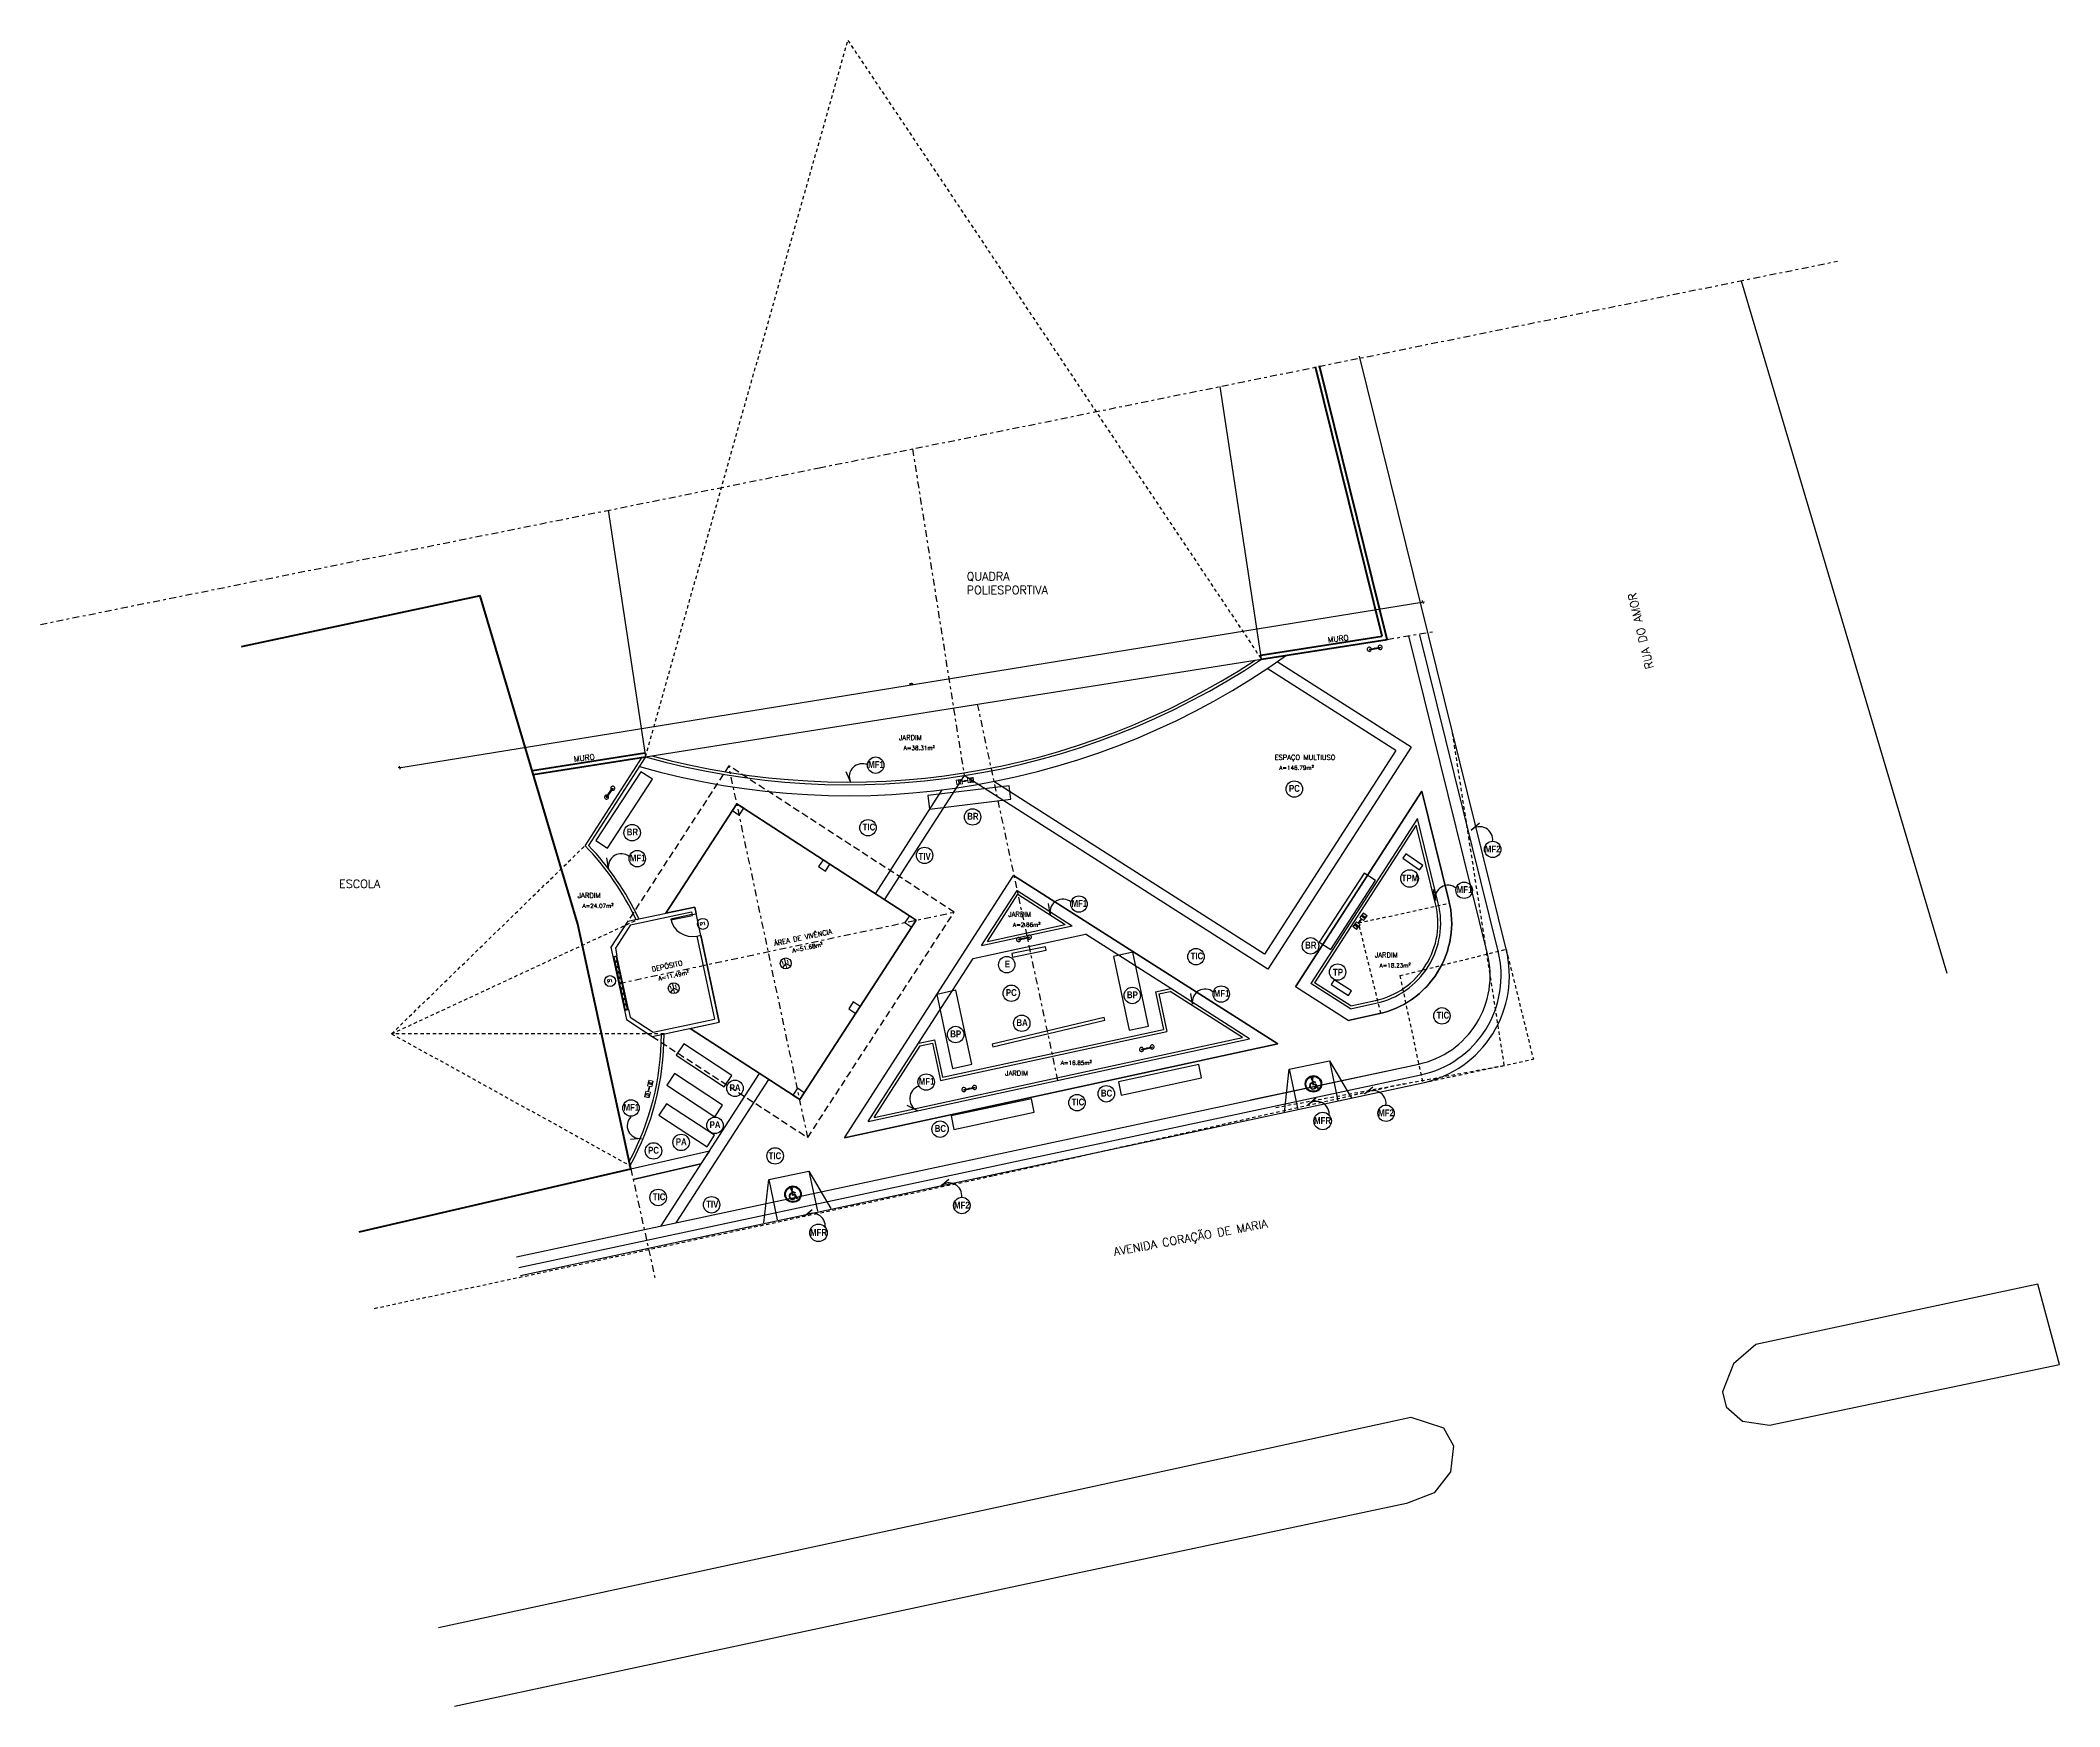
# Model space of a CAD drawing. Extents: x -599692 to 469028, y -9431878 to 9424999.
# Drawn here: x 1905.3 to 1979, y -501.2 to -440.4 of the extents above; entities that cross this region are included whole.
import ezdxf
from ezdxf.enums import TextEntityAlignment as Align

# ---------------------------------------------------------------- set-up
doc = ezdxf.new("R2010")
doc.units = 0
doc.header["$LTSCALE"] = 0.5
doc.header["$MEASUREMENT"] = 0
doc.header["$PDMODE"] = 34
for name, pattern in [('DASHDOT', [1, 0.5, -0.25, 0, -0.25]), ('DASHED', [0.75, 0.5, -0.25]), ('HIDDEN', [0.375, 0.25, -0.125])]:
    doc.linetypes.add(name, pattern=pattern)
doc.layers.get('0').update_dxf_attribs({"linetype": 'CONTINUOUS'})
doc.layers.get('DEFPOINTS').update_dxf_attribs({"linetype": 'CONTINUOUS'})
for name, color, linetype in [('1', 1, 'CONTINUOUS'), ('DEMOLIR', 253, 'HIDDEN'), ('EIXO', 253, 'DASHDOT'), ('HACH', 8, 'CONTINUOUS'), ('LAY', 7, 'CONTINUOUS'), ('P1', 1, 'CONTINUOUS'), ('P15', 7, 'DASHDOT'), ('P2', 2, 'CONTINUOUS'), ('P3', 3, 'CONTINUOUS'), ('P6', 4, 'CONTINUOUS'), ('PROJEÇÃO', 1, 'DASHED'), ('PVISTA', 1, 'CONTINUOUS'), ('RAIOS', 250, 'HIDDEN'), ('TEXT', 3, 'CONTINUOUS'), ('TEXTO', 3, 'CONTINUOUS')]:
    doc.layers.add(name, color=color, linetype=linetype)
for name, color, linetype, lineweight in [('ALVENARIA', 4, 'CONTINUOUS', 40), ('Det', 3, 'CONTINUOUS', 9), ('MEIO-FIO', 253, 'CONTINUOUS', 20)]:
    doc.layers.add(name, color=color, linetype=linetype, lineweight=lineweight)
doc.styles.add('ARIAL', font='ARIALNB.TTF')
doc.styles.add('ROMANS', font='romans')
doc.dimstyles.new('BOLA50$0', dxfattribs={"dimscale": 0.5, "dimtxt": 0.25, "dimasz": 0.18, "dimexe": 0.18, "dimexo": 0.0625, "dimgap": 0.1, "dimtad": 1, "dimzin": 0, "dimdsep": 46, "dimtxsty": 'ROMANS', "dimblk1": 'BOLA', "dimblk2": 'BOLA', "dimsah": 1, "dimcen": 0.09, "dimse1": 1, "dimse2": 1, "dimclrt": 256, "dimadec": 0, "dimazin": 0, "dimtfac": 1, "dimtofl": 0, "dimtmove": 2, "dimatfit": 3, "dimldrblk": 'BOLA', "dimfxl": 1, "dimtolj": 1, "dimtzin": 0, "dimarcsym": 0})

msp = doc.modelspace()

# ---------------------------------------------------------------- texts
at = {"layer": 'TEXTO', "style": 'ARIAL'}
for s, p in [('MF1', (1935.542, -466.916, 263.894)), ('PC', (1950.903, -467.788, 263.894)), ('BR', (1939.157, -468.805, 263.894)), ('BR', (1926.727, -469.38, 263.894)), ('TIC', (1935.339, -469.199, 263.894)), ('MF1', (1926.84, -470.33, 263.894)), ('TIV', (1937.379, -470.271, 263.894)), ('MF2', (1958.054, -470.002, 263.268)), ('MF1', (1942.965, -471.987, 263.894)), ('MF1', (1957.027, -471.482, 263.268)), ('BR', (1951.495, -473.51, 263.268)), ('E', (1940.53, -474.199, 263.894)), ('TIC', (1947.312, -473.906, 263.894)), ('PC', (1940.568, -475.241, 263.894)), ('BP', (1944.987, -475.323, 263.894)), ('MF1', (1948.159, -475.271, 263.894)), ('BA', (1940.953, -476.338, 263.894)), ('TIC', (1956.292, -476.068, 263.268)), ('BP', (1938.538, -476.749, 263.894)), ('MF1', (1937.389, -478.484, 263.894)), ('PA', (1930.483, -478.711, 263.894)), ('TIC', (1942.97, -479.237, 263.894)), ('BC', (1944.038, -478.913, 263.894)), ('MF1', (1926.61, -479.432, 263.894)), ('PA', (1929.751, -480.066, 263.894)), ('MFR', (1951.821, -479.914, 263.894)), ('MF2', (1954.161, -479.633, 263.268)), ('PA', (1928.518, -480.688, 263.894)), ('BC', (1937.969, -480.203, 263.894)), ('PC', (1927.506, -480.998, 263.894)), ('TIC', (1931.905, -481.199, 263.894)), ('TIC', (1927.677, -482.698, 263.894)), ('TIV', (1929.627, -482.964, 263.894)), ('MF2', (1938.675, -483.001, 263.894)), ('MFR', (1933.419, -483.999, 263.894))]:
    msp.add_text(s, height=0.25, dxfattribs=at).set_placement(p)
at = {"layer": 'TEXTO', "attachment_point": 1}
for s, insert, char_height, width, style in [('{\\C3;QUADRA POLIESPORTIVA}', (1939.135, -459.771), 0.3, 4.1363, 'ROMANS'), ('{\\C3;JARDIM}', (1936.666, -465.717), 0.18, 3.05792, 'ROMANS'), ('{\\C3;A=38.31m²}', (1936.839, -466.112), 0.15, 3.05792, 'ROMANS'), ('{\\C3;ESPAÇO MULTIUSO}', (1950.376, -466.439), 0.18, 3.05792, 'ROMANS'), ('{\\C3;A=146.79m²}', (1950.55, -466.834), 0.15, 3.05792, 'ROMANS'), ('{\\C3;ESCOLA}', (1916.222, -470.999), 0.3, 3.05792, 'ROMANS'), ('{\\C3;TPM}', (1955.018, -470.811, -0.627), 0.25, 3.05792, 'ARIAL'), ('{\\C3;JARDIM}', (1924.936, -471.481), 0.18, 3.05792, 'ROMANS'), ('{\\C3;A=24.07m²}', (1925.11, -471.877), 0.15, 3.05792, 'ROMANS'), ('{\\C3;JARDIM}', (1940.655, -472.169), 0.18, 3.05792, 'ROMANS'), ('{\\C3;A=2.86m²}', (1940.828, -472.565), 0.15, 3.05792, 'ROMANS'), ('{\\C3;JARDIM}', (1954.04, -473.655, -0.627), 0.18, 3.05792, 'ROMANS'), ('{\\C3;TP}', (1952.511, -474.248), 0.25, 3.05792, 'ARIAL'), ('{\\C3;A=18.23m²}', (1954.213, -474.05, -0.627), 0.15, 3.05792, 'ROMANS'), ('{\\C3;A=16.85m²}', (1942.572, -477.607), 0.15, 3.05792, 'ROMANS'), ('{\\C3;JARDIM}', (1940.54, -477.968), 0.18, 3.05792, 'ROMANS')]:
    msp.add_mtext(s, dxfattribs=dict(at, insert=insert, char_height=char_height, width=width, style=style))
at = {"layer": 'TEXTO', "attachment_point": 1, "style": 'ROMANS'}
for s, insert, char_height, width, rotation in [('{\\C3;RUA DO AMOR}', (1963.927, -463.337), 0.3, 7.95733, 103.29898), ('{\\C3;MURO}', (1952.312, -462.141), 0.2, 4.1363, 6.5254), ('{\\C3;MURO}', (1924.788, -466.493), 0.2, 4.1363, 6.5254), ('{\\C3;AVENIDA CORAÇÃO DE MARIA}', (1944.476, -484.434), 0.3, 7.95733, 10.48113)]:
    msp.add_mtext(s, dxfattribs=dict(at, insert=insert, char_height=char_height, width=width, rotation=rotation))

# ---------------------------------------------------------------- blocks, each defined once
blk = doc.blocks.new('A$C44756B37')
at = {"layer": 'PVISTA'}
for p, q in [((0.126, 0.484), (0.143, 0.324)), ((0.146, 0.304), (0.155, 0.219)), ((0.155, 0.483), (0.162, 0.42)), ((0.155, 0.219), (0.287, 0.219)), ((0.162, 0.42), (0.302, 0.338)), ((0.166, 0.385), (0.181, 0.248)), ((0.166, 0.385), (0.287, 0.314)), ((0.181, 0.248), (0.306, 0.248)), ((0.302, 0.338), (0.287, 0.314)), ((0.287, 0.219), (0.304, 0.177)), ((0.306, 0.248), (0.375, 0.079)), ((0.322, 0.133), (0.359, 0.042)), ((0.359, 0.042), (0.42, 0.067)), ((0.375, 0.079), (0.409, 0.093)), ((0.409, 0.093), (0.42, 0.067))]:
    blk.add_line(p, q, dxfattribs=at)
blk.add_lwpolyline([(0.146, 0.304, 2.388986), (0.304, 0.177, -0.830114)], format="xyb", dxfattribs=at)
for centre, radius, start, end in [((0.162, 0.163), 0.163, 96.68672, 349.39311), ((0.143, 0.53), 0.0491, 284.79355, 250.31075)]:
    blk.add_arc(centre, radius, start, end, dxfattribs=at)
blk = doc.blocks.new('A$C6E743D22')
at = {"layer": '1', "ltscale": 3}
h = blk.add_hatch(color=256, dxfattribs=at)
h.paths.add_polyline_path([(0, 0.408, 1), (0.816, 0.408, 1)])
h.paths.add_polyline_path([(0.776, 0.408, -1), (0.04, 0.408, -1)], flags=16)
h.paths.add_polyline_path([(0.624, 0.24), (0.635, 0.213), (0.574, 0.188), (0.537, 0.279, -0.360974), (0.377, 0.147, -0.943286), (0.359, 0.471), (0.341, 0.631, -6.596073), (0.37, 0.63), (0.377, 0.567), (0.517, 0.485), (0.502, 0.46), (0.381, 0.531), (0.396, 0.395), (0.522, 0.395), (0.59, 0.226)], flags=0)
h.paths.add_polyline_path([(0.519, 0.324, -2.386956), (0.361, 0.451), (0.37, 0.366), (0.502, 0.366)], flags=0)
h = blk.add_hatch(color=256, dxfattribs=at)
h.paths.add_polyline_path([(0.37, 0.63), (0.377, 0.567), (0.517, 0.485), (0.502, 0.46), (0.381, 0.531), (0.396, 0.395), (0.522, 0.395), (0.59, 0.226), (0.624, 0.24), (0.635, 0.213), (0.574, 0.188), (0.537, 0.279, -0.360974), (0.377, 0.147, -0.943286), (0.359, 0.471), (0.341, 0.631, -6.596073)])
h.paths.add_polyline_path([(0.519, 0.324), (0.502, 0.366), (0.37, 0.366), (0.361, 0.451, 2.386956)])
at = {"layer": 'TEXT'}
for radius in [0.408, 0.368]:
    blk.add_circle((0.408, 0.408), radius, dxfattribs=at)
at = {"layer": 'HACH', "ltscale": 3}
blk.add_blockref('A$C44756B37', (0.215, 0.147), dxfattribs=at)
blk = doc.blocks.new('A$C206D7CE9')
at = {"layer": 'HACH', "ltscale": 3, "xscale": 5.510876380422942, "yscale": 5.510876380422942, "zscale": 5.510876380422942}
blk.add_blockref('A$C6E743D22', (0, 0), dxfattribs=at)
blk = doc.blocks.new('A$C53B24436')
at = {"layer": 'PVISTA', "xscale": 0.2675669915776192, "yscale": 0.2675669915776192, "zscale": 0.2675669915776192, "rotation": 16.99718398011538}
blk.add_blockref('A$C206D7CE9', (-0.07, 0.03), dxfattribs=at)
blk = doc.blocks.new('FG')
at = {"layer": 'Det', "color": 7}
for p, q in [((-0.9, 0.57), (-1.74, 0.46)), ((-1.74, 0.46), (-1.65, -0.21)), ((-1.74, 0.46), (-1.65, -0.21)), ((-1.21, 0.5), (-1.71, 0.44)), ((-1.37, 0.38), (-1.71, 0.44)), ((-1.71, 0.44), (-1.63, -0.18)), ((-1.34, 0.01), (-1.39, 0.36)), ((-1.37, 0.38), (-1.21, 0.5)), ((-1.35, 0.36), (-1.3, 0.01)), ((-1.21, 0.5), (-1.13, -0.12)), ((-1.18, 0.54), (-1.09, -0.14)), ((-0.9, 0.57), (-0.81, -0.1)), ((-0.52, 0.33), (-0.86, 0.28)), ((-0.51, 0.23), (-0.85, 0.19)), ((-0.39, 0.35), (-0.05, 0.39)), ((-0.38, 0.25), (-0.04, 0.29)), ((-0.08, 0.68), (0.76, 0.78)), ((-0.08, 0.68), (0, 0)), ((0, 0), (0.84, 0.1)), ((0.2, 0.71), (0.28, 0.04)), ((0.23, 0.69), (0.73, 0.75)), ((0.42, 0.61), (0.23, 0.69)), ((0.23, 0.69), (0.31, 0.07)), ((0.47, 0.19), (0.31, 0.07)), ((0.31, 0.07), (0.81, 0.13)), ((0.4, 0.59), (0.44, 0.24)), ((0.42, 0.61), (0.73, 0.75)), ((0.49, 0.24), (0.44, 0.59)), ((0.47, 0.19), (0.81, 0.13)), ((0.73, 0.75), (0.81, 0.13)), ((0.76, 0.78), (0.84, 0.1)), ((0.76, 0.78), (0.84, 0.1)), ((-0.81, -0.1), (-1.65, -0.21)), ((-1.32, -0.04), (-1.63, -0.18)), ((-1.13, -0.12), (-1.63, -0.18)), ((-1.32, -0.04), (-1.13, -0.12))]:
    blk.add_line(p, q, dxfattribs=at)
for points in [[(-1.29, -0.04), (-1.34, -0.04), (-1.35, 0.01), (-1.3, 0.01)], [(0.45, 0.19), (0.5, 0.19), (0.49, 0.24), (0.44, 0.23)]]:
    blk.add_lwpolyline(points, close=True, dxfattribs=at)
blk.add_circle((-0.45, 0.29), 0.0829, dxfattribs=at)
for centre, start, end in [((-1.37, 0.36), 7.5067, 187.5067), ((0.42, 0.59), 7.0793, 187.0793)]:
    blk.add_arc(centre, 0.022, start, end, dxfattribs=at)
blk = doc.blocks.new('POSTE_pl')
at = {"layer": 'LAY'}
for p, q in [((768.3, -562.56), (769.1, -562.56)), ((768.3, -562.56), (768.3, -562.61)), ((768.3, -562.61), (769.1, -562.61)), ((768.7, -562.56), (768.7, -562.61)), ((769.1, -562.56), (769.1, -562.61))]:
    blk.add_line(p, q, dxfattribs=at)
blk.add_circle((768.7, -562.58), 0.03, dxfattribs=at)
for centre, start, end in [((768.3, -562.58), 9.5941, 350.4059), ((769.1, -562.58), 189.5941, 170.4059)]:
    blk.add_arc(centre, 0.15, start, end, dxfattribs=at)
blk = doc.blocks.new('VIVÊNCIA')
at = {"layer": 'EIXO'}
for p, q in [((2146.98, -457.66), (2146.98, -443.789)), ((2141.394, -450.724), (2153.915, -450.724))]:
    blk.add_line(p, q, dxfattribs=at)
at = {"layer": 'P1'}
for p, q in [((2146.98, -445.203), (2143.608, -448.574)), ((2152.501, -450.724), (2146.98, -445.203)), ((2141.394, -449.724), (2141.394, -451.724)), ((2141.544, -449.924), (2141.394, -449.924)), ((2141.544, -450.124), (2141.394, -450.124)), ((2141.544, -450.324), (2141.394, -450.324)), ((2141.544, -451.724), (2141.544, -449.724)), ((2141.544, -450.524), (2141.394, -450.524)), ((2141.544, -450.724), (2141.394, -450.724)), ((2141.544, -450.924), (2141.394, -450.924)), ((2141.544, -451.124), (2141.394, -451.124)), ((2143.326, -451.31), (2143.326, -451.11)), ((2146.98, -456.246), (2152.501, -450.724)), ((2147.515, -451.277), (2147.515, -451.077)), ((2141.544, -451.324), (2141.394, -451.324)), ((2141.544, -451.524), (2141.394, -451.524)), ((2143.326, -451.31), (2143.171, -451.436)), ((2143.326, -451.31), (2143.481, -451.436)), ((2147.515, -451.277), (2147.36, -451.403)), ((2147.515, -451.277), (2147.67, -451.403)), ((2143.608, -452.874), (2146.98, -456.246))]:
    blk.add_line(p, q, dxfattribs=at)
for centre in [(2144.852, -449.235), (2141.105, -450.574), (2143.326, -451.31), (2147.515, -451.277)]:
    blk.add_circle(centre, 0.2, dxfattribs=at)
blk.add_arc((2144.544, -448.824), 0.8, 180, 270, dxfattribs=at)
at = {"layer": 'P2'}
blk.add_lwpolyline([(2146.98, -456.246), (2143.608, -452.874), (2144.694, -452.874), (2144.694, -448.574), (2143.608, -448.574), (2146.98, -445.203), (2152.501, -450.724), (2146.98, -456.246)], dxfattribs=at)
for points in [[(2144.544, -448.824), (2143.744, -448.824), (2143.744, -448.854), (2144.544, -448.854)], [(2141.514, -449.894), (2141.514, -449.754), (2141.424, -449.754), (2141.424, -449.894)], [(2141.514, -450.094), (2141.514, -449.954), (2141.424, -449.954), (2141.424, -450.094)], [(2141.514, -450.294), (2141.514, -450.154), (2141.424, -450.154), (2141.424, -450.294)], [(2141.514, -450.494), (2141.514, -450.354), (2141.424, -450.354), (2141.424, -450.494)], [(2141.514, -450.694), (2141.514, -450.554), (2141.424, -450.554), (2141.424, -450.694)], [(2141.514, -450.894), (2141.514, -450.754), (2141.424, -450.754), (2141.424, -450.894)], [(2141.514, -451.094), (2141.514, -450.954), (2141.424, -450.954), (2141.424, -451.094)], [(2141.514, -451.294), (2141.514, -451.154), (2141.424, -451.154), (2141.424, -451.294)], [(2141.514, -451.494), (2141.514, -451.354), (2141.424, -451.354), (2141.424, -451.494)], [(2141.514, -451.694), (2141.514, -451.554), (2141.424, -451.554), (2141.424, -451.694)]]:
    blk.add_lwpolyline(points, close=True, dxfattribs=at)
at = {"layer": 'P6'}
for p, q in [((2142.194, -448.574), (2141.394, -449.375)), ((2142.256, -448.724), (2141.544, -449.437)), ((2142.194, -448.574), (2144.694, -448.574)), ((2142.256, -448.724), (2144.544, -448.724)), ((2144.544, -448.724), (2144.544, -448.824)), ((2144.544, -448.824), (2144.694, -448.824)), ((2144.694, -448.574), (2144.694, -448.824)), ((2141.394, -449.375), (2141.394, -449.724)), ((2141.544, -449.437), (2141.544, -449.724)), ((2144.544, -449.624), (2144.544, -452.724)), ((2144.544, -449.624), (2144.694, -449.624)), ((2144.694, -449.624), (2144.694, -452.874)), ((2141.394, -449.724), (2141.544, -449.724)), ((2141.394, -451.724), (2141.394, -452.074)), ((2141.394, -451.724), (2141.544, -451.724)), ((2141.544, -451.724), (2141.544, -452.012)), ((2141.394, -452.074), (2142.194, -452.874)), ((2141.544, -452.012), (2142.256, -452.724)), ((2142.194, -452.874), (2144.694, -452.874)), ((2142.256, -452.724), (2144.544, -452.724))]:
    blk.add_line(p, q, dxfattribs=at)
for points in [[(2146.98, -445.627), (2147.192, -445.415), (2146.98, -445.203), (2146.767, -445.415)], [(2149.634, -448.282), (2149.846, -448.07), (2149.634, -447.858), (2149.422, -448.07)], [(2152.289, -450.937), (2152.501, -450.724), (2152.289, -450.512), (2152.077, -450.724)], [(2149.634, -453.591), (2149.846, -453.379), (2149.634, -453.167), (2149.422, -453.379)], [(2146.98, -456.246), (2147.192, -456.034), (2146.98, -455.822), (2146.767, -456.034)]]:
    blk.add_lwpolyline(points, close=True, dxfattribs=at)
at = {"layer": 'PROJEÇÃO'}
for p, q in [((2146.98, -443.789), (2142.194, -448.574)), ((2153.915, -450.724), (2146.98, -443.789)), ((2146.98, -457.66), (2153.915, -450.724)), ((2142.194, -452.874), (2146.98, -457.66))]:
    blk.add_line(p, q, dxfattribs=at)
at = {"layer": 'TEXTO', "color": 3, "style": 'ROMANS'}
for p in [(2143.167, -451.331), (2143.265, -451.486), (2143.36, -451.327), (2147.356, -451.298), (2147.454, -451.453), (2147.549, -451.294)]:
    blk.add_text('1', height=0.12, dxfattribs=at).set_placement(p)
at = {"layer": 'TEXTO', "width": 3.05792, "attachment_point": 1, "style": 'ROMANS'}
for s, insert, char_height in [('{\\C3;DEPÓSITO}', (2142.681, -450.383), 0.18), ('{\\C3;ÁREA DE VIVÊNCIA}', (2147.247, -450.391), 0.18), ('{\\C3;A=11.49m²}', (2142.854, -450.779), 0.15), ('{\\C3;A=51.68m²}', (2147.846, -450.799), 0.15)]:
    blk.add_mtext(s, dxfattribs=dict(at, insert=insert, char_height=char_height))
at = {"layer": 'TEXTO', "color": 3, "style": 'ROMANS'}
for tag, p in [('P8', (2144.854, -449.234)), ('C1', (2141.106, -450.573))]:
    blk.add_attdef(tag, text='', height=0.12, dxfattribs=at).set_placement(p, align=Align.MIDDLE_CENTER)
blk = doc.blocks.new('BOLA')
for q in [(-1.5, 0), (0, 1.5), (0, -1.5), (1.5, 0)]:
    blk.add_line((0, 0), q)
blk.add_circle((0, 0), 0.284)
blk = doc.blocks.new('*D430')
at = {"color": 253, "linetype": 'ByBlock', "lineweight": -2}
blk.add_line((1918.474, -466.896), (1955.758, -460.867), dxfattribs=at)
at = {"layer": 'DEFPOINTS', "color": 0}
for p in [(1955.793, -460.862), (1955.975, -461.988, 24.028), (1918.621, -468.027, 23.401)]:
    blk.add_point(p, dxfattribs=at)
at = {"color": 253, "lineweight": -2, "xscale": 0.036, "yscale": 0.036, "zscale": 0.036}
for p, rotation in [((1955.793, -460.862), 9.184589728071932), ((1918.439, -466.902), 189.184589728072)]:
    blk.add_blockref('BOLA', p, dxfattribs=dict(at, rotation=rotation))
at = {"insert": (1937.11, -463.844), "char_height": 0.036, "attachment_point": 5, "rotation": 9.18459, "style": 'ROMANS'}
blk.add_mtext('\\A1;37.84', dxfattribs=at)

# ---------------------------------------------------------------- dimensions: what is measured, and where the dimension line sits
dim = msp.add_aligned_dim(p1=(1918.621, -468.027, 22.774), p2=(1955.975, -461.988, 23.401), distance=1.141, dimstyle='BOLA50$0', override={"dimscale": 0.2, "dimtxt": 0.18, "dimclrd": 253, "dimfxl": 4, "dimfxlon": 1, "dimarcsym": 1})
dim.commit()
dim.dimension.update_dxf_attribs({"geometry": '*D430', "text_midpoint": (1937.11, -463.844, -0.627)})

# ---------------------------------------------------------------- linework, layer by layer
at = {"linetype": 'Continuous', "elevation": 23.401}
msp.add_lwpolyline([(1926.047, -457.511), (1927.41, -466.507), (1949.901, -462.949), (1948.387, -452.992)], dxfattribs=at)
at = {"layer": 'ALVENARIA'}
for p, q in [((1954.303, -462.1, 23.401), (1951.872, -452.275, 23.401)), ((1954.488, -462.223, 23.401), (1952.018, -452.239, 23.401)), ((1949.878, -462.8, 23.401), (1954.303, -462.1, 23.401)), ((1949.901, -462.949, 23.401), (1954.488, -462.223, 23.401)), ((1923.291, -467.007, 23.401), (1927.387, -466.359, 23.401)), ((1923.315, -467.155, 23.401), (1927.41, -466.507, 23.401))]:
    msp.add_line(p, q, dxfattribs=at)
at = {"layer": 'ALVENARIA', "elevation": 22.939}
for points in [[(1926.876, -481.554), (1924.938, -472.619), (1921.377, -460.631), (1912.655, -462.489)], [(1916.952, -483.849), (1926.876, -481.554)]]:
    msp.add_lwpolyline(points, dxfattribs=at)
at = {"layer": 'DEMOLIR'}
for p, q in [((1958.765, -477.774, 23.401), (1956.869, -465.6, 23.401)), ((1958.833, -473.538, 23.401), (1959.825, -477.548, 23.401)), ((1955.786, -478.411, 23.401), (1959.825, -477.548, 23.401)), ((1950.423, -479.312, 23.401), (1958.765, -477.774, 23.401)), ((1940.123, -481.8, 24.028), (1955.116, -478.439, 24.028)), ((1917.515, -486.645, 24.028), (1940.123, -481.8, 24.028))]:
    msp.add_line(p, q, dxfattribs=at)
at = {"layer": 'EIXO'}
for p, q in [((1937.16, -455.271, 23.401), (1939.047, -467.197, 23.401)), ((1939.524, -464.59, 22.024), (1942.458, -478.321, 24.028))]:
    msp.add_line(p, q, dxfattribs=at)
at = {"layer": 'MEIO-FIO', "elevation": 22.142}
msp.add_lwpolyline([(1974.916, -474.412), (1967.418, -449.128)], dxfattribs=at)
at = {"layer": 'P1'}
for p, q in [((1967.418, -449.128, 22.142), (1974.916, -474.412, 22.142)), ((1958.154, -473.706, 23.401), (1955.279, -462.089, 23.401)), ((1954.805, -466.282, 22.774), (1950.11, -463.29, 22.774)), ((1955.359, -466.161, 22.774), (1950.471, -463.045, 22.774)), ((1954.805, -466.282, 22.774), (1950.015, -473.714, 22.774)), ((1955.359, -466.161, 22.774), (1950.135, -474.265, 22.774)), ((1934.894, -467.426), (1934.737, -467.054)), ((1939.047, -467.197, 23.401), (1936.127, -471.727, 23.401)), ((1950.135, -474.265, 23.401), (1939.047, -467.197, 23.401)), ((1938.236, -467.716, 23.401), (1935.791, -471.51, 23.401)), ((1950.015, -473.714, 23.401), (1940.127, -467.412, 23.401)), ((1955.755, -467.761, 22.774), (1951.147, -474.91, 22.774)), ((1956.745, -471.759, 23.401), (1955.755, -467.761, 23.401)), ((1957.556, -469.187, -0.627), (1957.862, -468.923, -0.627)), ((1926.062, -470.603), (1925.999, -470.204)), ((1934.68, -480.418, 22.689), (1940.852, -470.838, 22.689)), ((1950.497, -476.986, 23.401), (1940.852, -470.838, 23.401)), ((1956.249, -471.755, -0.627), (1956.186, -471.356, -0.627)), ((1942.188, -472.26), (1942.125, -471.86)), ((1939.372, -473.874, 14.015), (1943.475, -472.984, 11.171)), ((1946.589, -474.969, 23.401), (1943.475, -472.984, 23.401)), ((1937.379, -476.967, 22.689), (1939.372, -473.874, 22.689)), ((1947.382, -475.544), (1947.319, -475.145)), ((1953.07, -476.135, 23.401), (1951.147, -474.91, 23.401)), ((1953.07, -476.135, 0.966), (1954.165, -475.898, 0.207)), ((1934.68, -480.418, 18.06), (1950.497, -476.986, 7.098)), ((1922.701, -484.764, 23.401), (1955.64, -477.726, 23.401)), ((1931.56, -478.073, 23.401), (1927.973, -483.637, 23.401)), ((1931.896, -478.29, 23.401), (1928.525, -483.519, 23.401)), ((1949.499, -479.038, 23.401), (1955.64, -477.726, 23.401)), ((1951.59, -479.212), (1951.897, -478.949)), ((1953.662, -478.819, -0.627), (1953.969, -478.555, -0.627)), ((1937.331, -479.416), (1936.969, -479.238)), ((1927.262, -480.444), (1926.859, -480.475)), ((1926.876, -481.554, 22.939), (1929.743, -480.891, 22.939)), ((1926.962, -481.945, 22.939), (1929.432, -481.374, 22.939)), ((1938.176, -482.186), (1938.483, -481.923)), ((1933.188, -483.297), (1933.494, -483.033))]:
    msp.add_line(p, q, dxfattribs=at)
at = {"layer": 'P1', "elevation": 22.774}
msp.add_lwpolyline([(1951.147, -474.91), (1955.755, -467.761), (1956.745, -471.759, -0.42271), (1954.165, -475.898), (1953.07, -476.135)], format="xyb", dxfattribs=at)
at = {"layer": 'P1'}
for points, elevation in [([(1934.68, -480.418), (1940.852, -470.838), (1950.497, -476.986), (1934.68, -480.418)], 18.06), ([(1926.876, -481.554), (1929.743, -480.891), (1929.432, -481.374), (1926.962, -481.945)], 22.939)]:
    msp.add_lwpolyline(points, dxfattribs=dict(at, elevation=elevation))
for centre, radius in [((1935.814, -466.815), 0.3), ((1951.099, -467.688), 0.3), ((1935.535, -469.099), 0.3), ((1939.353, -468.705), 0.3), ((1926.923, -469.28), 0.3), ((1927.111, -470.23), 0.3), ((1937.6, -470.11), 0.3), ((1958.341, -469.89, -0.627), 0.3), ((1955.307, -470.95, -0.627), 0.32), ((1943.237, -471.886), 0.3), ((1957.298, -471.382, -0.627), 0.3), ((1951.691, -473.41, -0.627), 0.3), ((1940.6, -474.099), 0.3), ((1947.508, -473.806), 0.3), ((1952.679, -474.368), 0.3), ((1940.765, -475.141), 0.3), ((1945.183, -475.223), 0.3), ((1948.431, -475.171), 0.3), ((1941.149, -476.238), 0.3), ((1956.488, -475.967, -0.627), 0.3), ((1938.734, -476.649), 0.3), ((1930.679, -478.611), 0.3), ((1937.66, -478.384), 0.3), ((1926.881, -479.332), 0.3), ((1943.166, -479.137), 0.3), ((1944.234, -478.812), 0.3), ((1929.947, -479.965), 0.3), ((1938.166, -480.103), 0.3), ((1952.131, -479.804), 0.32), ((1954.448, -479.522, -0.627), 0.3), ((1927.703, -480.897), 0.3), ((1928.714, -480.588), 0.3), ((1932.144, -481.079, -0.019), 0.3), ((1927.873, -482.597), 0.3), ((1929.824, -482.864), 0.3), ((1938.962, -482.89), 0.3), ((1933.729, -483.889), 0.32)]:
    msp.add_circle(centre, radius, dxfattribs=at)
for centre, radius, start, end in [((1934.8, -440.356, 23.401), 27.575, 253.97507, 305.50324), ((1935.32, -467.231), 0.469, 64.45875, 204.6162), ((1957.872, -469.533, -0.627), 0.469, 352.17094, 132.32839), ((1926.523, -470.517), 0.469, 50.42907, 190.58652), ((1942.648, -472.174), 0.469, 50.42907, 190.58652), ((1953.444, -472.575, 23.401), 3.4, 282.24025, 13.89731), ((1956.71, -471.669, -0.627), 0.469, 50.42907, 190.58652), ((1954.95, -474.499, 23.401), 3.3, 282.06048, 13.89731), ((1947.842, -475.458), 0.469, 50.42907, 190.58652), ((1937.525, -478.99), 0.469, 105.38535, 245.5428), ((1951.906, -479.558), 0.469, 352.17094, 132.32839), ((1953.978, -479.165, -0.627), 0.469, 352.17094, 132.32839), ((1927.212, -479.978), 0.469, 135.93864, 276.09609), ((1938.492, -482.533), 0.469, 352.17094, 132.32839), ((1933.503, -483.643), 0.469, 352.17094, 132.32839)]:
    msp.add_arc(centre, radius, start, end, dxfattribs=at)
at = {"layer": 'P15'}
for p, q in [((1954.488, -462.223, 23.401), (1956.175, -461.938, 23.401)), ((1926.876, -481.554, 22.939), (1927.751, -485.518, 1.756))]:
    msp.add_line(p, q, dxfattribs=at)
msp.add_lwpolyline([(1905.32, -461.676), (1933.753, -455.962), (1970.927, -448.416)], dxfattribs=at)
at = {"layer": 'P2'}
for points in [[(1927.662, -467.328), (1927.243, -467.055), (1925.603, -469.567), (1926.022, -469.84)], [(1940.753, -468.062), (1940.694, -467.565), (1937.715, -467.923), (1937.775, -468.419)], [(1942.017, -473.444), (1940.783, -473.696), (1940.809, -473.823), (1942.043, -473.572)], [(1944.495, -473.795), (1945.069, -476.494), (1945.774, -476.344), (1945.199, -473.645)], [(1938.042, -475.185), (1938.616, -477.884), (1939.321, -477.734), (1938.746, -475.035)], [(1944.153, -476.031), (1940.065, -476.996), (1940.088, -477.093), (1944.176, -476.128)], [(1947.714, -478.234), (1947.609, -477.745), (1944.675, -478.37), (1944.779, -478.859)], [(1927.904, -479.59), (1929.658, -480.745), (1929.933, -480.327), (1928.178, -479.173)], [(1941.606, -479.485), (1941.502, -478.996), (1938.567, -479.621), (1938.672, -480.11)]]:
    msp.add_lwpolyline(points, close=True, dxfattribs=at)
for points, elevation in [([(1954.062, -471.027), (1953.643, -470.755), (1952.009, -473.271), (1952.428, -473.543)], -0.627), ([(1928.534, -477.407), (1930.288, -478.562), (1930.563, -478.144), (1928.808, -476.989)], 22.689), ([(1928.19, -478.494), (1929.944, -479.649), (1930.219, -479.231), (1928.465, -478.076)], 22.689)]:
    msp.add_lwpolyline(points, close=True, dxfattribs=dict(at, elevation=elevation))
at = {"layer": 'P3'}
for p, q in [((1958.833, -473.538, 23.401), (1953.474, -451.879, 23.401)), ((1958.542, -473.61, 23.401), (1955.684, -462.06, 23.401)), ((1927.283, -466.527, 23.401), (1925.202, -469.755, 23.401)), ((1927.415, -466.506, 23.401), (1925.329, -469.742, 23.401)), ((1955.59, -468.756, 22.774), (1951.701, -474.789, 22.774)), ((1956.356, -471.855, 23.401), (1955.59, -468.756, 23.401)), ((1955.548, -469.005, 22.774), (1951.84, -474.759, 22.774)), ((1956.259, -471.879, 23.401), (1955.548, -469.005, 23.401)), ((1939.678, -473.398, 8.021), (1940.976, -471.385, 23.016)), ((1939.893, -473.249, 9.534), (1941.006, -471.523, 22.391)), ((1940.976, -471.385, 23.016), (1942.991, -472.68, 5.725)), ((1941.006, -471.523, 22.295), (1942.734, -472.633, 7.47)), ((1939.678, -473.398, 13.743), (1942.991, -472.68, 11.447)), ((1939.893, -473.249, 13.58), (1942.734, -472.633, 11.611)), ((1946.03, -475.09, 9.783), (1946.589, -474.969, 9.395)), ((1946.03, -475.09, 22.905), (1946.322, -476.459, 23.196)), ((1946.149, -475.167, 9.715), (1946.57, -475.076, 9.423)), ((1946.149, -475.167, 22.926), (1946.441, -476.536, 23.216)), ((1949.205, -476.755, 23.401), (1946.57, -475.076, 23.401)), ((1949.463, -476.801, 23.401), (1946.589, -474.969, 23.401)), ((1953.146, -475.71, 23.401), (1951.701, -474.789, 23.401)), ((1953.165, -475.603, 23.401), (1951.84, -474.759, 23.401)), ((1953.165, -475.603, 0.827), (1954.059, -475.409, 0.207)), ((1953.146, -475.71, 0.855), (1954.08, -475.507, 0.207)), ((1935.539, -479.822, 17.405), (1949.463, -476.801, 7.756)), ((1935.754, -479.673, 17.241), (1949.205, -476.755, 7.921)), ((1937.379, -476.967, 15.778), (1937.97, -476.839, 15.368)), ((1937.441, -477.056, 15.75), (1937.893, -476.958, 15.436)), ((1937.893, -476.958, 37.855), (1938.185, -478.327, 38.145)), ((1937.967, -476.839, 22.911), (1938.26, -478.209, 23.201)), ((1938.185, -478.327, 15.439), (1946.441, -476.536, 9.718)), ((1938.26, -478.209, 15.373), (1946.322, -476.459, 9.786)), ((1935.539, -479.822, 22.689), (1937.379, -476.967, 22.689)), ((1935.754, -479.673, 22.689), (1937.441, -477.056, 22.689)), ((1950.912, -477.918, 23.222), (1952.379, -477.605, 23.222)), ((1952.379, -477.605, 23.222), (1952.693, -479.072, 23.401)), ((1952.379, -477.605, 23.222), (1953.182, -478.967, 23.401)), ((1922.785, -485.155, 23.401), (1955.723, -478.117, 23.401)), ((1922.849, -485.448, 23.401), (1955.786, -478.411, 23.401)), ((1950.737, -479.49, 23.401), (1950.912, -477.918, 23.222)), ((1950.912, -477.918, 23.222), (1951.226, -479.385, 23.401)), ((1931.735, -483.519, 24.009), (1931.911, -481.947, 23.83)), ((1931.911, -481.947, 23.83), (1933.378, -481.634, 23.83)), ((1931.911, -481.947, 23.83), (1932.224, -483.414, 24.009)), ((1933.378, -481.634, 23.83), (1933.691, -483.101, 24.009)), ((1933.378, -481.634, 23.83), (1933.691, -483.101, 24.009)), ((1933.378, -481.634, 23.83), (1934.18, -482.996, 24.009))]:
    msp.add_line(p, q, dxfattribs=at)
for points, elevation in [([(1979.039, -488.694), (1978.239, -485.764), (1967.949, -487.97), (1967.138, -488.676), (1966.732, -489.69), (1966.869, -490.244), (1967.462, -490.763), (1968.441, -490.915), (1979.039, -488.694)], 21.886), ([(1919.858, -498.291), (1942.336, -493.45), (1955.354, -490.615)], 22.154), ([(1955.354, -490.615), (1956.545, -491.01), (1956.91, -491.661), (1956.801, -492.615), (1956.21, -493.375), (1955.195, -493.765), (1942.737, -496.406), (1920.44, -501.184)], 22.154)]:
    msp.add_lwpolyline(points, dxfattribs=dict(at, elevation=elevation))
for centre, radius, start, end in [((1934.8, -440.356, 23.401), 27.175, 254.22139, 303.75923), ((1934.8, -440.356, 23.401), 27.075, 254.68408, 303.29654), ((1918.142, -476.623, 22.939), 9.85, 25.05351, 44.20687), ((1918.142, -476.623, 22.939), 9.95, 24.92004, 43.7483), ((1953.444, -472.575, 23.401), 2.9, 282.24025, 13.89731), ((1953.444, -472.575, 23.401), 3, 282.24025, 13.89731), ((1954.95, -474.499, 23.401), 3.7, 282.06048, 13.89731), ((1954.95, -474.499, 23.401), 4, 282.06048, 13.89731), ((1918.142, -476.623, 22.939), 9.85, 331.74271, 359.8372), ((1918.142, -476.623, 22.939), 9.95, 331.07297, 359.96128)]:
    msp.add_arc(centre, radius, start, end, dxfattribs=at)
at = {"layer": 'P6', "elevation": -0.627}
for points in [[(1955.17, -470.047), (1955.056, -470.212), (1955.674, -470.638), (1955.788, -470.473)], [(1952.554, -474.655), (1952.447, -474.823), (1953.078, -475.228), (1953.186, -475.059)]]:
    msp.add_lwpolyline(points, close=True, dxfattribs=at)
at = {"layer": 'RAIOS'}
for p, q in [((1927.41, -466.507, 23.401), (1934.8, -440.356)), ((1934.8, -440.356), (1949.901, -462.949, 23.401)), ((1918.142, -476.623), (1925.202, -469.755, 22.939)), ((1918.142, -476.623), (1927.165, -472.43, 22.939)), ((1953.444, -472.575, 0.207), (1956.767, -471.854, -2.095)), ((1954.261, -475.876, 23.401), (1953.444, -472.575, 23.401)), ((1954.95, -474.499, 23.401), (1958.833, -473.538, 23.401)), ((1954.95, -474.499, 23.401), (1955.786, -478.411, 23.401)), ((1918.142, -476.623), (1926.85, -481.435, 22.939)), ((1928.092, -476.629, 22.939), (1918.142, -476.623))]:
    msp.add_line(p, q, dxfattribs=at)

# ---------------------------------------------------------------- block references
at = {"layer": 'LAY', "xscale": 0.5, "yscale": 0.5, "zscale": 0.5}
for p, rotation in [((1525.98, -253.699), 10.19081859894947), ((1475.627, -622.479), 55.14743718055707), ((1504.89, -282.201), 12.56521620561148), ((1506.926, -291.911), 13.31142237274222), ((1505.744, -281.289), 11.72306624909669)]:
    msp.add_blockref('POSTE_pl', p, dxfattribs=dict(at, rotation=rotation))
at = {"layer": 'P1', "rotation": 12}
msp.add_blockref('VIVÊNCIA', (-261.879, -479.13, 22.689), dxfattribs=at).add_auto_attribs({'P8': 'P1', 'C1': 'P1'})
at = {"layer": 'P1'}
for name, p, xscale, yscale, zscale, rotation in [('FG', (1939.189, -467.463), 0.25, 0.25, 0.25, 1.402079424326621), ('FG', (1953.625, -472.481, -0.627), 0.2499999999999999, 0.2499999999999999, 0.2499999999999999, 44.73750852692748), ('FG', (1927.428, -478.713), 0.25, 0.25, 0.25, 248.4367972628069), ('A$C53B24436', (1951.546, -478.791, -0.627), 0.5000000003108792, 0.5000000003108792, 0.5000000003108792, 346.6455745224454), ('A$C53B24436', (1932.545, -482.82, -0.019), 0.5000000003108792, 0.5000000003108792, 0.5000000003108792, 346.6455745224454)]:
    msp.add_blockref(name, p, dxfattribs=dict(at, xscale=xscale, yscale=yscale, zscale=zscale, rotation=rotation))

msp.set_redraw_order([(e.dxf.handle, doc.entitydb.next_handle()) for e in msp.query("TEXT MTEXT ATTDEF DIMENSION ARC_DIMENSION")])  # texts and dimensions are drawn at this point

doc.saveas('drawing.dxf')
